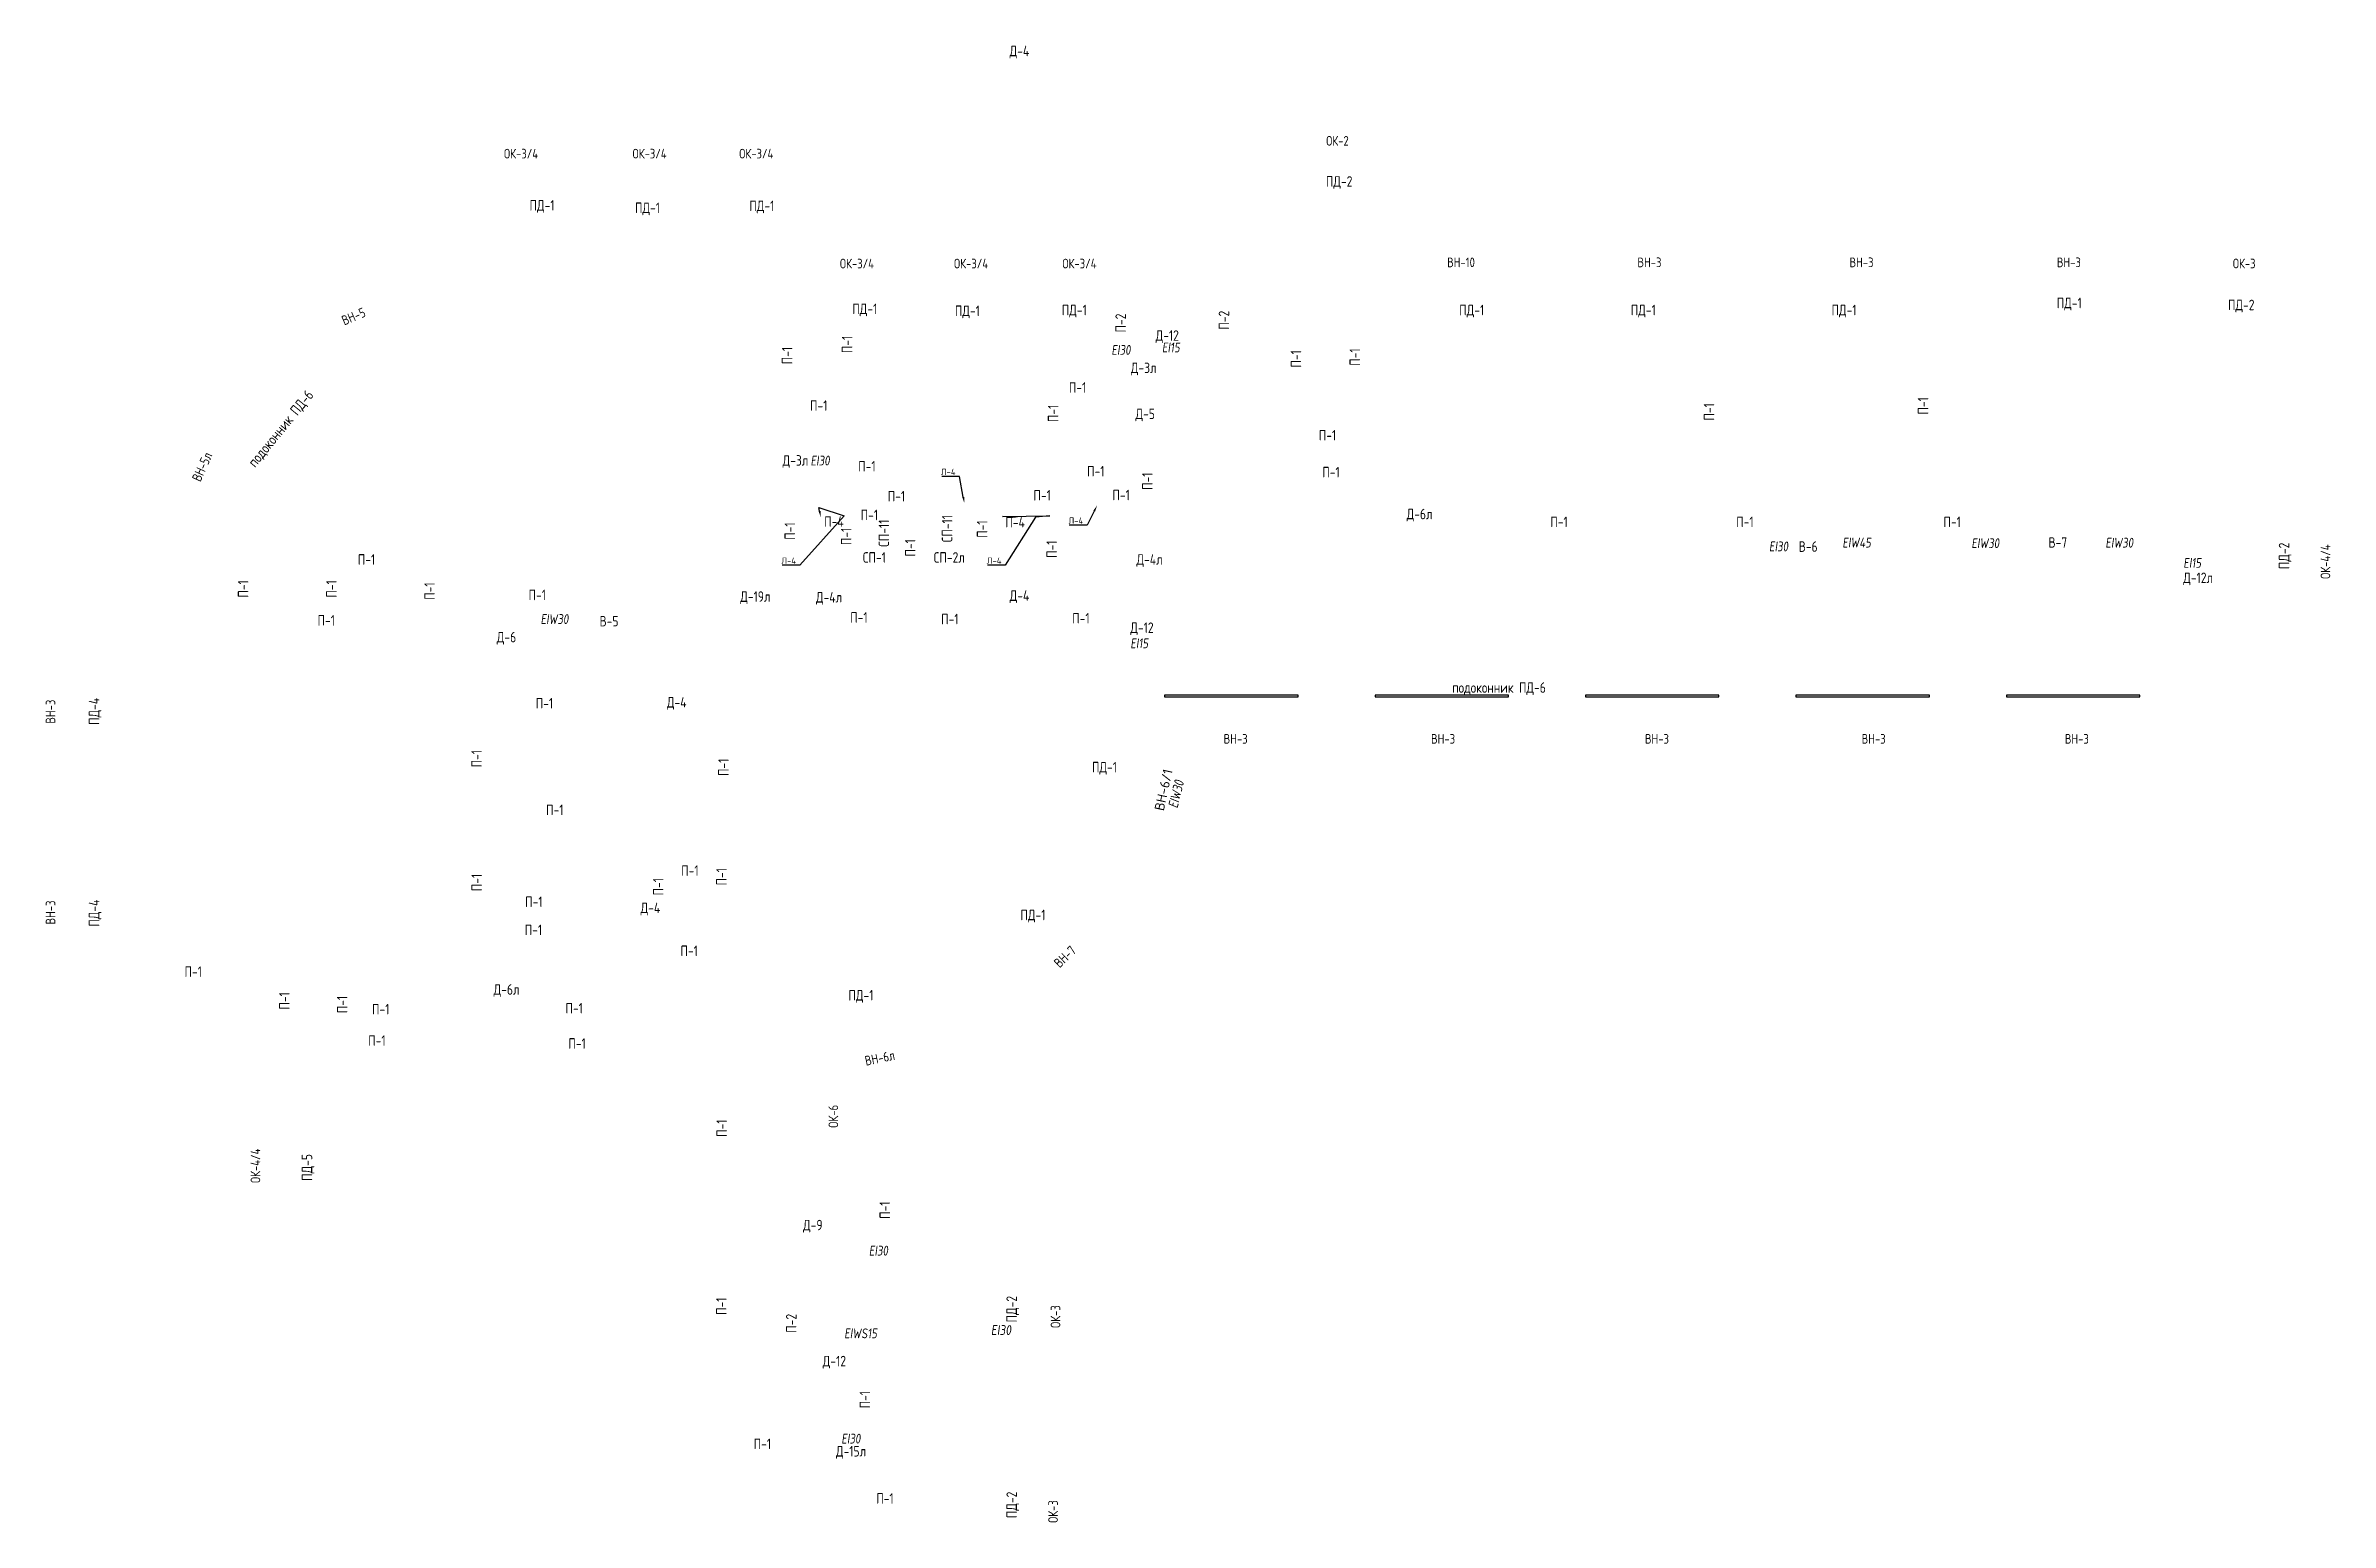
# Model space of a CAD drawing. Header units: millimetres. Extents: x -847489 to 546831, y -667201 to 947412.
# Drawn here: x 50846 to 115978, y 92405 to 134495 of the extents above; entities that cross this region are included whole.
import ezdxf
from ezdxf import colors
from ezdxf.entities.mleader import LeaderData, LeaderLine
from ezdxf.enums import TextEntityAlignment as Align
from ezdxf.math import Vec2, Vec3

# ---------------------------------------------------------------- set-up
doc = ezdxf.new("R2010")
doc.units = ezdxf.units.MM
doc.layers.add('PDF _0', color=7, linetype='Continuous')
for name, color, linetype, lineweight in [('АР-Выноски', 5, 'Continuous', 5), ('АР.РД_Маркер_Двери', 76, 'Continuous', 15), ('АР_Подоконники', 163, 'Continuous', 9), ('Маркировка ОКОН на маркир. плане', 7, 'Continuous', 18)]:
    doc.layers.add(name, color=color, linetype=linetype, lineweight=lineweight)
doc.layers.add('Противопожарные', color=7, linetype='Continuous', lineweight=9, true_color=0xc92508)
doc.styles.add('ICOCPEUR', font='isocpeur.ttf')
doc.styles.add('PDF ISOCPEUR', font='isocpeur.ttf')
doc.styles.add('Архитект', font='isocpeur.ttf', dxfattribs={"width": 0.8, "oblique": 8})

msp = doc.modelspace()

# ---------------------------------------------------------------- texts
at = {"layer": 'АР.РД_Маркер_Двери', "color": 5, "style": 'Архитект', "width": 0.8}
for s, p in [('Д-4', (78604.985, 134343.605)), ('Д-4', (78604.985, 134343.605)), ('Д-12', (82819.868, 126232.193)), ('Д-3л', (82147.77, 125311.64)), ('Д-5', (82191.507, 124001.325)), ('Д-3л', (72218.968, 122672.813)), ('Д-6л', (90012.748, 121145.844)), ('СП-1', (74470.834, 119907.148, 3.924)), ('СП-2л', (76604.393, 119907.148, 3.924)), ('Д-4л', (82314.726, 119851.384)), ('В-6', (101092.408, 120217.455)), ('В-7', (108209.574, 120334.44)), ('Д-12л', (112207.76, 119327.233)), ('Д-19л', (71076.515, 118792.121)), ('Д-4л', (73175.912, 118772.048)), ('Д-4', (78607.849, 118820.214)), ('В-5', (66906.397, 118089.804)), ('Д-12', (82099.656, 117905.14)), ('Д-6', (63982.607, 117636.311)), ('Д-4', (68835.666, 115779.682)), ('Д-4', (68085.421, 109918.23)), ('Д-6л', (63982.607, 107592.99)), ('Д-9', (72716.081, 100876.663)), ('Д-12', (73330.27, 97000.032)), ('Д-15л', (73803.965, 94430.047))]:
    msp.add_text(s, height=300, dxfattribs=at).set_placement(p, align=Align.MIDDLE_CENTER)
for p in [(74742.391, 120598.32, 3.924), (76543.965, 120727.893, 3.924)]:
    msp.add_text('СП-11', height=300, rotation=90, dxfattribs=at).set_placement(p, align=Align.MIDDLE_CENTER)
at = {"layer": 'АР_Подоконники', "color": 3, "style": 'Архитект', "width": 0.8}
for s, p in [('ПД-2', (87721.235, 130625.959)), ('ПД-2', (113438.235, 127105.598)), ('П-1', (80263.105, 124751.009)), ('П-1', (72882.881, 124235.018)), ('П-1', (87388.691, 123390.813)), ('П-1', (74256.983, 122506.474)), ('П-1', (80781.922, 122365.076)), ('П-1', (87488.691, 122338.686)), ('П-1', (75098.905, 121653.019)), ('П-1', (79253.203, 121679.608)), ('П-1', (81504.658, 121686.893)), ('П-1', (74326.955, 121117.563)), ('П-4', (73318.417, 120930.286)), ('П-4', (78482.006, 120909.865)), ('П-1', (93989.113, 120921.057)), ('П-1', (99288.691, 120921.055)), ('П-1', (105195.928, 120921.003)), ('П-1', (59991.635, 119850.05)), ('П-1', (64860.054, 118837.118)), ('П-1', (58845.003, 118113.906)), ('П-1', (74029.319, 118197.845)), ('П-1', (76622.235, 118151.686)), ('П-1', (80359.154, 118173.75)), ('П-1', (65064.012, 115750.682)), ('П-1', (65359.593, 112712.801)), ('П-1', (69211.453, 110980.506)), ('П-1', (64762.721, 110093.351)), ('П-1', (64750.517, 109291.558)), ('П-1', (69190.57, 108694.774)), ('П-1', (55051.533, 108100.09)), ('П-1', (60396.719, 107031.009)), ('П-1', (65912.388, 107059.193)), ('П-1', (60288.691, 106134.938)), ('П-1', (65994.57, 106053.163)), ('П-1', (71277.019, 94640.957)), ('П-1', (74772.815, 93086.026))]:
    msp.add_text(s, height=300, dxfattribs=at).set_placement(p, align=Align.MIDDLE_CENTER)
at = {"layer": 'АР_Подоконники', "color": 4, "style": 'Архитект', "width": 0.8}
for s, p in [('ПД-1', (64996.061, 129943.914)), ('ПД-1', (68003.007, 129873.707)), ('ПД-1', (71262.874, 129929.873)), ('ПД-1', (74197.527, 126993.376)), ('ПД-1', (77122.098, 126937.815)), ('ПД-1', (80168.995, 126960.04)), ('ПД-1', (91501.101, 126960.04)), ('ПД-1', (96390.499, 126960.04)), ('ПД-1', (102114.326, 126960.04)), ('ПД-1', (108534.057, 127160.04)), ('подоконник ПД-6', (92277.687, 116198.419)), ('ПД-1', (81030.723, 113930.27)), ('ПД-1', (78990.397, 109716.036)), ('ПД-1', (74086.956, 107427.27))]:
    msp.add_text(s, height=300, dxfattribs=at).set_placement(p, align=Align.MIDDLE_CENTER)
at = {"layer": 'АР_Подоконники', "color": 3, "style": 'Архитект', "width": 0.8}
for s, p in [('П-2', (81492.397, 126589.819)), ('П-2', (84436.481, 126670.145)), ('П-1', (71981.699, 125660.757)), ('П-1', (73691.923, 125979.948)), ('П-1', (86489.208, 125567.786)), ('П-1', (88167.512, 125620.095)), ('П-1', (104367.92, 124228.194)), ('П-1', (79567.239, 124014.48)), ('П-1', (98266.223, 124056.779)), ('П-1', (82252.006, 122080.65)), ('П-1', (72059.752, 120659.668)), ('П-1', (73666.365, 120508.133)), ('П-1', (77542.372, 120715.262)), ('П-1', (75492.397, 120181.649)), ('П-1', (79525.264, 120142.413)), ('ПД-2', (114659.285, 119951.053)), ('П-1', (56474.712, 119010.249)), ('П-1', (58990.725, 119009.517)), ('П-1', (61790.043, 118949.576)), ('П-1', (63131.816, 114171.357)), ('П-1', (70166.893, 113925.873)), ('П-1', (63131.816, 110641.82)), ('П-1', (68310.713, 110522.266)), ('П-1', (70110.122, 110807.197)), ('П-1', (57648.387, 107267.955)), ('П-1', (59298.387, 107164.588)), ('П-1', (70117.122, 103638.65)), ('П-1', (74768.153, 101303.385)), ('П-1', (70106.5, 98563.985)), ('ПД-2', (78384.845, 98479.427)), ('П-2', (72101.27, 98077.361)), ('П-1', (74199.058, 95900.098)), ('ПД-2', (78384.845, 92900.563))]:
    msp.add_text(s, height=300, rotation=90, dxfattribs=at).set_placement(p, align=Align.MIDDLE_CENTER)
at = {"layer": 'АР_Подоконники', "color": 4, "style": 'Архитект', "width": 0.8}
for s, rotation, p in [('подоконник ПД-6', 50.78790226, (57544.126, 123582.756)), ('ПД-4', 90, (52224.899, 115519.611)), ('ПД-4', 90, (52224.899, 109769.611)), ('ПД-5', 90, (58294.777, 102519.321))]:
    msp.add_text(s, height=300, rotation=rotation, dxfattribs=at).set_placement(p, align=Align.MIDDLE_CENTER)
at = {"layer": 'Маркировка ОКОН на маркир. плане', "lineweight": 0, "char_height": 275.42308, "style": 'PDF ISOCPEUR'}
for s, insert, attachment_point, rotation in [('{\\W0.8;ОК-2}', (87994.068, 131644.468, -0.16), 9, 359.99778736), ('{\\W0.8;ОК-3/4}', (64884, 131278.619, -0.16), 9, 359.99778736), ('{\\W0.8;ОК-3/4}', (68548.656, 131278.619, -0.16), 9, 359.99778736), ('{\\W0.8;ОК-3/4}', (71589.656, 131278.619, -0.16), 9, 359.99778736), ('{\\W0.8;ОК-3/4}', (74460, 128145.5, -0.16), 9, 359.99778736), ('{\\W0.8;ОК-3/4}', (77713.241, 128145.5, -0.16), 9, 359.99778736), ('{\\W0.8;ОК-3/4}', (80803.241, 128145.5, -0.16), 9, 359.99778736), ('{\\W0.8;ВН-10}', (91590.694, 128181.243, -0.16), 9, 359.99778736), ('{\\W0.8;ВН-3}', (96909.812, 128181.243, -0.16), 9, 359.99778736), ('{\\W0.8;ВН-3}', (102955.577, 128181.243, -0.16), 9, 359.99778736), ('{\\W0.8;ВН-3}', (108866.99, 128181.243, -0.16), 9, 359.99778736), ('{\\W0.8;ВН-5}', (59994.322, 126787.496), 9, 23.05530997), ('{\\W0.8;ВН-5л}', (55607.611, 122827.061), 9, 65.78727904), ('{\\W0.8;ВН-3}', (85112.632, 114598.649, -0.16), 9, 359.99778736), ('{\\W0.8;ВН-3}', (91027.194, 114598.649, -0.16), 9, 359.99778736), ('{\\W0.8;ВН-3}', (97124.053, 114598.649, -0.16), 9, 359.99778736), ('{\\W0.8;ВН-3}', (103301.933, 114598.649, -0.16), 9, 359.99778736), ('{\\W0.8;ВН-3}', (109094.96, 114598.649, -0.16), 9, 359.99778736), ('{\\W0.8;ВН-7}', (80247.8, 108661.46), 9, 43.4180534), ('{\\W0.8;ВН-6л}', (75072.919, 105590.175), 9, 11.59408231), ('{\\W0.8;ОК-4/4}', (56963.945, 102075.915), 7, 90)]:
    msp.add_mtext(s, dxfattribs=dict(at, insert=insert, attachment_point=attachment_point, rotation=rotation))
at = {"layer": 'Маркировка ОКОН на маркир. плане', "lineweight": 0, "attachment_point": 9, "style": 'PDF ISOCPEUR'}
for s, insert, char_height, width, rotation in [('{\\W0.8;ОК-3}', (113847.011, 128147.825, -0.16), 275.42308, 941.92575, 359.99778736), ('{\\W0.8;ОК-4/4}', (115977.546, 120278.588), 275.42308, 1034.80016, 89.99778736), ('{\\W0.8;ВН-3}', (51122.067, 115854.48), 275.42308, 771.18462, 89.99778736), ('ВН-6/1', (82976.848, 113837.348), 275.4231, 74.6315, 77.61397118), ('{\\W0.8;ВН-3}', (51122.067, 110129.432), 275.42308, 771.18462, 89.99778736), ('{\\W0.8;ОК-6}', (73439.191, 104303.199), 275.42308, 798.72692, 89.99778736), ('{\\W0.8;ОК-3}', (79773.089, 98592.898), 275.42308, 519.966, 89.99778736), ('{\\W0.8;ОК-3}', (79703.203, 93035.996), 275.42308, 519.966, 89.99778736)]:
    msp.add_mtext(s, dxfattribs=dict(at, insert=insert, char_height=char_height, width=width, rotation=rotation))
at = {"layer": 'Противопожарные', "color": 2, "lineweight": 35, "style": 'Архитект', "oblique": 8, "width": 0.8}
for s, p in [('EI30', (81228.8, 125683.264)), ('EI15', (82668.367, 125751.912)), ('EI30', (72650.904, 122528.426)), ('EI30', (99975.917, 120081.401)), ('EIW45', (102067.321, 120189.89)), ('EIW30', (105745.36, 120173.27)), ('EIW30', (109564.86, 120187.77)), ('EI15', (111787.76, 119611.84)), ('EIW30', (64953.946, 118010.651)), ('EI15', (81767.708, 117319.802)), ('EIWS15', (73611.457, 97650.055)), ('EI30', (73528.915, 94649.209))]:
    msp.add_text(s, height=280, dxfattribs=at).set_placement(p)
msp.add_text('EIW30', height=280, rotation=75.99799732, dxfattribs=at).set_placement((83111.73, 112744.555))
at = {"layer": 'Противопожарные', "color": 2, "lineweight": 35, "char_height": 280, "width": 7500, "attachment_point": 4, "style": 'Архитект'}
for s, insert in [('EI30', (74314.028, 100147.806)), ('{\\W0.85;EI30}', (77792.397, 97884.743))]:
    msp.add_mtext(s, dxfattribs=dict(at, insert=insert))

# ---------------------------------------------------------------- linework, layer by layer
at = {"layer": 'PDF _0', "color": 6}
for points in [[(82744.89, 115984.039), (82744.89, 115931.723), (86548.449, 115931.723), (86548.449, 115984.039)], [(88744.89, 115984.039), (88744.89, 115931.723), (92548.449, 115931.723), (92548.449, 115984.039)], [(94744.89, 115984.039), (94744.89, 115931.723), (98548.449, 115931.723), (98548.449, 115984.039)], [(100744.89, 115984.039), (100744.89, 115931.723), (104548.449, 115931.723), (104548.449, 115984.039)], [(106744.89, 115984.039), (106744.89, 115931.723), (110548.449, 115931.723), (110548.449, 115984.039)]]:
    msp.add_lwpolyline(points, close=True, dxfattribs=at)

msp.set_redraw_order([(e.dxf.handle, doc.entitydb.next_handle()) for e in msp.query("TEXT MTEXT ATTDEF DIMENSION ARC_DIMENSION")])  # texts and dimensions are drawn at this point

# ---------------------------------------------------------------- leaders
at = {"layer": 'АР-Выноски'}
ml = msp.add_multileader_mtext('Standard', dxfattribs=at)
ml.set_content('Л-4', color=256, style='ICOCPEUR')
ml.set_leader_properties()
ml.build(insert=Vec2(0, 0))
ml.multileader.update_dxf_attribs({"text_left_attachment_type": 6, "text_right_attachment_type": 6, "dogleg_length": 72, "arrow_head_size": 180})
ctx = ml.context
ctx.base_point, ctx.char_height, ctx.arrow_head_size, ctx.landing_gap_size, ctx.plane_origin = Vec3(76391.613, 122217.969), 180, 180, 18, Vec3(66965.663, 125651.041)
ctx.left_attachment, ctx.right_attachment, ctx.text_align_type = 6, 6, 2
notes = []
notes.append((ctx, [(0, (1, 1, 0), (76895.251, 122217.969), (-1, 0), 89.638, [(2, [(77039.851, 121448.499)], 0, [])])]))
ctx.mtext.insert, ctx.mtext.width, ctx.mtext.alignment, ctx.mtext.flow_direction = Vec3(76787.613, 122433.969), 1726.91899, 3, 5
ml = msp.add_multileader_mtext('Standard', dxfattribs=at)
ml.set_content('Л-4', color=256, style='ICOCPEUR')
ml.set_leader_properties()
ml.build(insert=Vec2(0, 0))
ml.multileader.update_dxf_attribs({"text_left_attachment_type": 6, "text_right_attachment_type": 6, "dogleg_length": 72, "arrow_head_size": 180})
ctx = ml.context
ctx.base_point, ctx.char_height, ctx.arrow_head_size, ctx.landing_gap_size, ctx.plane_origin = Vec3(71841.648, 119689.548), 180, 180, 18, Vec3(62800.39, 122913.325)
ctx.left_attachment, ctx.right_attachment, ctx.text_align_type = 6, 6, 2
notes.append((ctx, [(0, (1, 1, 0), (72345.285, 119689.548), (-1, 0), 89.638, [(2, [(72947.156, 121054.089), (72883.232, 121327.471), (73612.077, 121090.498)], 0, [])])]))
ctx.mtext.insert, ctx.mtext.width, ctx.mtext.alignment, ctx.mtext.flow_direction = Vec3(72237.648, 119905.548), 1726.91899, 3, 5
ml = msp.add_multileader_mtext('Standard', dxfattribs=at)
ml.set_content('Л-4', color=256, style='ICOCPEUR')
ml.set_leader_properties()
ml.build(insert=Vec2(0, 0))
ml.multileader.update_dxf_attribs({"text_left_attachment_type": 6, "text_right_attachment_type": 6, "dogleg_length": 72, "arrow_head_size": 180})
ctx = ml.context
ctx.base_point, ctx.char_height, ctx.arrow_head_size, ctx.landing_gap_size, ctx.plane_origin = Vec3(80030.558, 120830.918), 180, 180, 18, Vec3(70744.68, 125590.258)
ctx.left_attachment, ctx.right_attachment, ctx.text_align_type = 6, 6, 2
notes.append((ctx, [(0, (1, 1, 0), (80534.195, 120830.918), (-1, 0), 89.638, [(2, [(80818.868, 121387.716)], 0, [])])]))
ctx.mtext.insert, ctx.mtext.width, ctx.mtext.alignment, ctx.mtext.flow_direction = Vec3(80426.558, 121046.918), 1726.91899, 3, 5
ml = msp.add_multileader_mtext('Standard', dxfattribs=at)
ml.set_content('Л-4', color=256, style='ICOCPEUR')
ml.set_leader_properties()
ml.build(insert=Vec2(0, 0))
ml.multileader.update_dxf_attribs({"text_left_attachment_type": 6, "text_right_attachment_type": 6, "dogleg_length": 72, "arrow_head_size": 180})
ctx = ml.context
ctx.base_point, ctx.char_height, ctx.arrow_head_size, ctx.landing_gap_size, ctx.plane_origin = Vec3(77698.461, 119689.548), 180, 180, 18, Vec3(68657.204, 122913.325)
ctx.left_attachment, ctx.right_attachment, ctx.text_align_type = 6, 6, 2
notes.append((ctx, [(0, (1, 1, 0), (78202.099, 119689.548), (-1, 0), 89.638, [(3, [(78564.937, 121053.074), (78119.835, 121078.006), (79468.891, 121090.498), (79062.343, 121053.075)], 0, [])])]))
ctx.mtext.insert, ctx.mtext.width, ctx.mtext.alignment, ctx.mtext.flow_direction = Vec3(78094.461, 119905.548), 1726.91899, 3, 5
for ctx, leaders in notes:
    for number, flags, end, landing, length, lines in leaders:
        leader = LeaderData()
        leader.index, (leader.has_last_leader_line, leader.has_dogleg_vector, leader.attachment_direction) = number, flags
        leader.last_leader_point, leader.dogleg_vector, leader.dogleg_length = Vec3(end), Vec3(landing), length
        for number, points, colour, breaks in lines:
            line = LeaderLine()
            line.index, line.vertices, line.color, line.breaks = number, Vec3.list(points), colors.encode_raw_color(colour), breaks
            leader.lines.append(line)
        ctx.leaders.append(leader)

doc.saveas('drawing.dxf')
